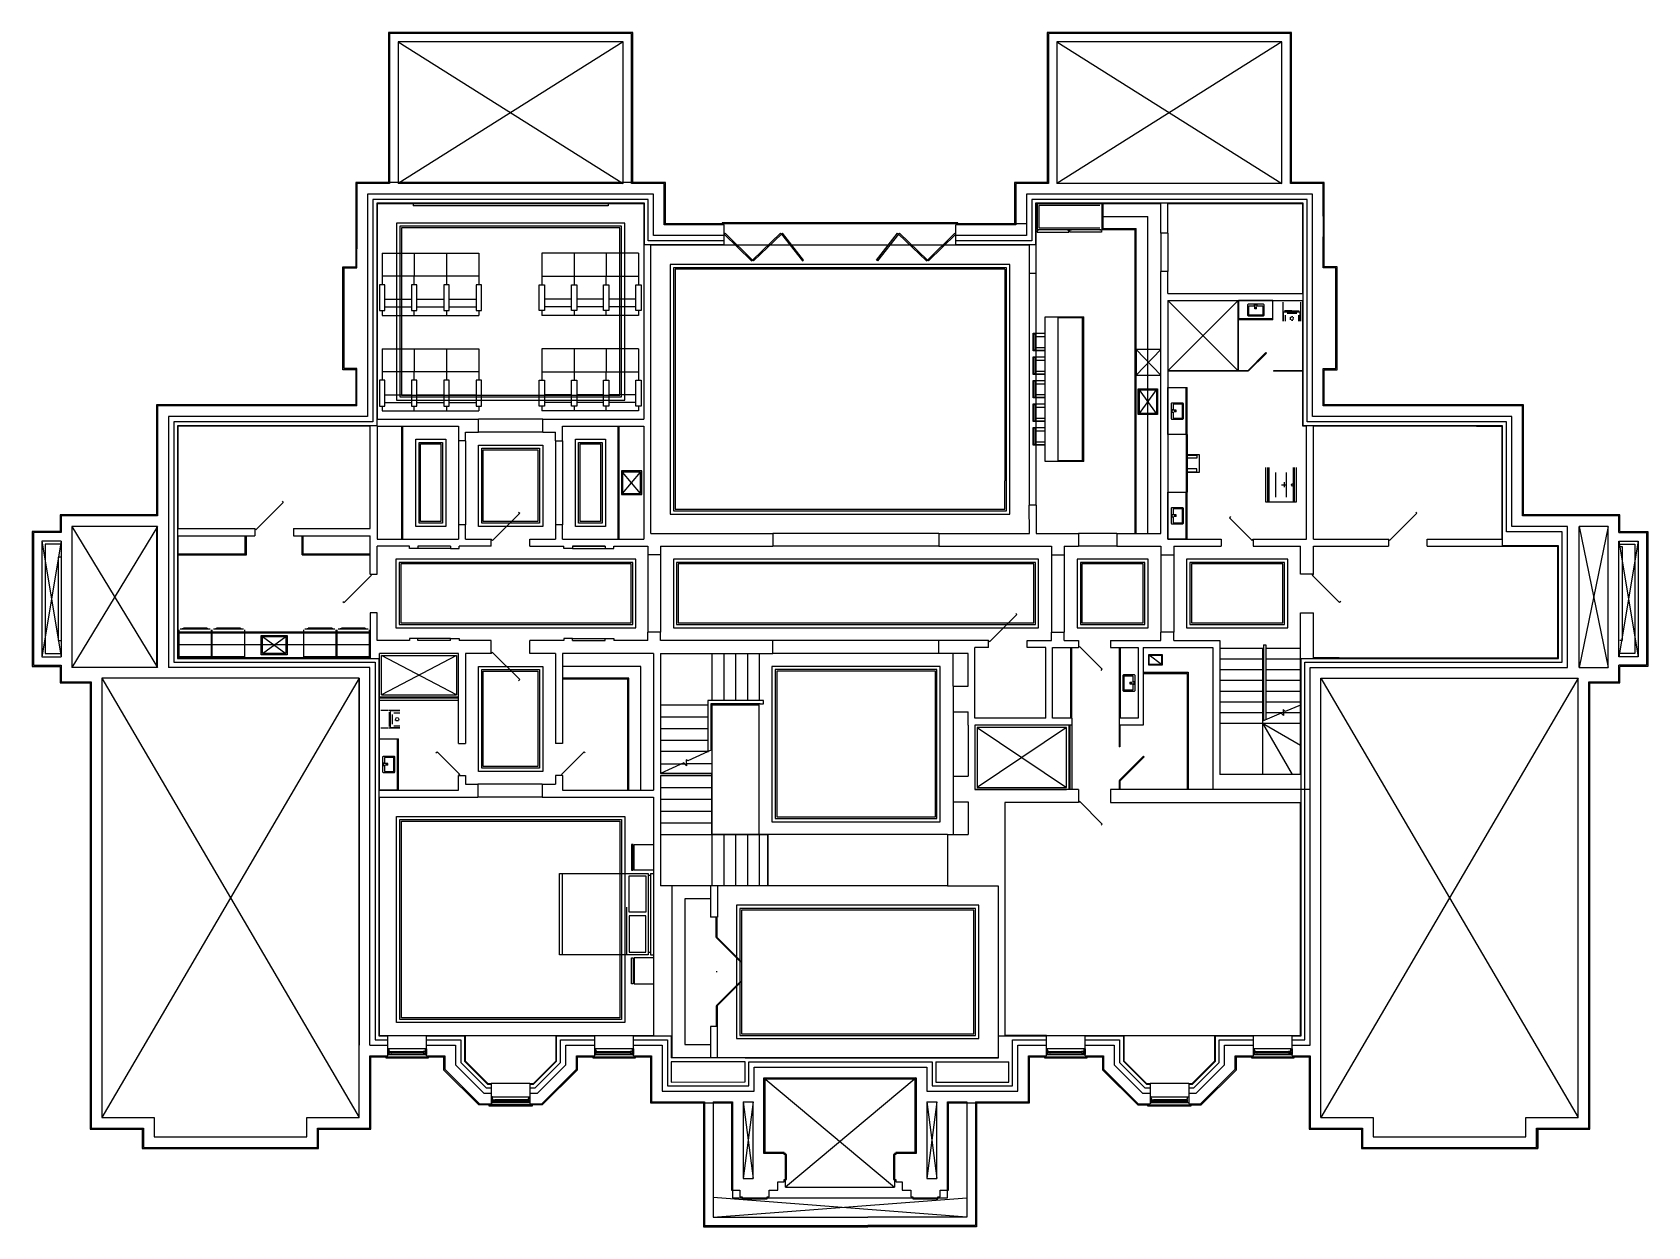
# Model space of a CAD drawing. Header units: metres. Extents: x -754 to 754, y 0 to 1115.
import ezdxf

# ---------------------------------------------------------------- set-up
doc = ezdxf.new("R2010")
doc.units = ezdxf.units.M

msp = doc.modelspace()

# ---------------------------------------------------------------- linework, layer by layer
at = {"layer": 'FP-Above'}
for p, q in [((-421.5, 1114.8, -0.7), (-421.5, 974.8)), ((-193.5, 1114.8, -0.7), (-421.5, 1114.8, -0.7)), ((-193.5, 974.8), (-193.5, 1114.8, -0.7)), ((193.5, 1114.8), (193.5, 974.8)), ((421.5, 1114.8), (193.5, 1114.8)), ((421.5, 974.8), (421.5, 1114.8)), ((-452, 974.8), (-452, 895.9)), ((-163, 974.8), (-452, 974.8)), ((-163, 936.1), (-163, 974.8)), ((163, 974.8), (163, 936.1)), ((193.5, 974.8), (163, 974.8)), ((452, 974.8), (421.5, 974.8)), ((452, 895.9), (452, 974.8)), ((174, 936.1), (-163, 936.1)), ((245.7, 942.8), (287.5, 942.8)), ((287.5, 647.1), (287.5, 942.8)), ((244.7, 931.8), (276.5, 931.8)), ((276.5, 647.1), (276.5, 931.8)), ((299.6, 927.5), (299.6, 891.5)), ((306.1, 927.5), (306.1, 891.5)), ((452, 924.9), (452, 924.9)), ((154, 893.6), (154, 696.1)), ((176.6, 889.6), (176.7, 673.6)), ((183, 673.6), (183, 889.6)), ((-452, 799.9), (-452, 767.1)), ((452, 767.1), (452, 799.9)), ((-638, 767.1), (-638, 664.5)), ((-452, 767.1), (-638, 767.1)), ((638.1, 767.1), (452, 767.1)), ((638.1, 664.5), (638.1, 767.1)), ((-409, 641.6), (-409, 747.1)), ((-277.5, 753.6), (-337.5, 753.6)), ((-277.5, 741.6), (-337.5, 741.6)), ((-206, 641.6), (-206, 747.1)), ((323.1, 739.3), (323.1, 685.6)), ((-356, 733.6), (-356, 655.1)), ((-349.5, 733.6), (-349.5, 655.1)), ((-265.5, 733.6), (-265.5, 655.1)), ((-259, 733.6), (-259, 655.1)), ((-728, 664.5), (-728, 649)), ((-638, 664.5), (-728, 664.5)), ((728.1, 664.5), (638.1, 664.5)), ((728.1, 649), (728.1, 664.5)), ((-638, 653.5), (-638, 522)), ((92.3, 647.1), (-62.7, 647.1)), ((92.3, 635.1), (-62.7, 635.1)), ((258.5, 647.1), (222.5, 647.1)), ((258.5, 635.1), (222.5, 635.1)), ((-618, 628), (-555.2, 628)), ((-501.2, 628), (-438.5, 628)), ((-363.5, 633.1), (-394, 633.1)), ((-249.7, 633.1), (-219.2, 633.1)), ((-179.5, 627.1), (-179.5, 555)), ((-167.5, 627.1), (-167.5, 555)), ((197.4, 627.1), (197.4, 555)), ((209.4, 627.1), (209.4, 555)), ((299.6, 627.1), (299.6, 555)), ((311.6, 627.1), (311.6, 555)), ((-438.5, 554), (-618, 554)), ((-438.5, 543), (-618, 543)), ((-363.5, 549), (-394, 549)), ((-249.7, 549), (-219.2, 549)), ((92.3, 547), (-62.7, 547)), ((92.3, 535), (-62.7, 535)), ((105.5, 504.5), (105.5, 535)), ((215.5, 474.5), (215.5, 540.5)), ((354.5, 540, 2.3), (394.5, 540, 2.3)), ((354.5, 530, 2.3), (394.5, 530, 2.3)), ((-728, 523), (-728, 507.5)), ((354.5, 520, 2.3), (394.5, 520, 2.3)), ((728.1, 507.5), (728.1, 523)), ((-728, 507.5), (-700, 507.5)), ((-700, 507.5), (-700, 91)), ((354.5, 510, 2.3), (394.5, 510, 2.3)), ((354.5, 500, 2.3), (394.5, 500, 2.3)), ((700, 91), (700.1, 507.5)), ((700.1, 507.5), (728.1, 507.5)), ((-75.5, 366), (-75.5, 487)), ((354.5, 490, 2.3), (394.5, 490, 2.3)), ((105.5, 480.5), (105.5, 420.5)), ((354.5, 480, 2.3), (394.5, 480, 2.3)), ((354.5, 470, 2.3), (394.5, 470, 2.3)), ((394.5, 472, 2.3), (394.5, 470, 2.3)), ((394.5, 470, 2.3), (394.5, 422, 2.3)), ((394.5, 470, 2.3), (422.2, 422, 2.3)), ((394.5, 470, 2.3), (430, 470, 2.3)), ((394.5, 470, 2.3), (430, 449.5, 2.3)), ((413.7, 480, 2.3), (430, 480, 2.3)), ((-119.5, 445), (-119.5, 423)), ((-119.5, 432), (-143.5, 432)), ((-119.5, 423), (-119.5, 366)), ((-278, 413), (-338, 413)), ((-167.5, 421), (-167.5, 318)), ((-278, 401), (-338, 401)), ((105.5, 396.5), (105.5, 366)), ((-119.5, 366), (-119.5, 318)), ((-108.5, 366), (-108.5, 318)), ((-97.5, 366), (-97.5, 318)), ((-86.5, 366), (-86.5, 318)), ((-75.5, 366), (-75.5, 318)), ((-67.5, 366), (-67.5, 318)), ((100.5, 366), (-67.5, 366)), ((-67.5, 318), (-167.5, 318)), ((100.5, 318), (-67.5, 318)), ((-145, 306, 0), (-145, 170)), ((-121, 306, 0), (-145, 306, 0)), ((-350, 178.5), (-265, 178.5)), ((-145, 170), (-121, 170)), ((265, 178.5), (350, 178.5)), ((-438, 91), (-438, 158.5)), ((-438, 158.5), (-370, 158.5)), ((-370, 158.5), (-370, 146.5)), ((-245, 146.5), (-245, 158.5)), ((-245, 158.5), (-177, 158.5)), ((-177, 158.5), (-177, 115.5)), ((177, 115.5), (177, 158.5)), ((177, 158.5), (245, 158.5)), ((370, 158.5), (438, 158.5)), ((438, 158.5), (438, 91)), ((-70, 69.4), (-70, 138)), ((-70, 138), (70, 138, -2.3)), ((70, 138, -2.3), (70, 69.4)), ((-177, 115.5), (-101.4, 115.5, -2.3)), ((-101.4, 115.5, -2.3), (-101.4, 34)), ((101.4, 34), (101.4, 115.5, -2.3)), ((101.4, 115.5, -2.3), (177, 115.5)), ((-700, 91), (-651.3, 91)), ((-651.3, 91), (-651.3, 73)), ((-486.7, 73), (-486.7, 91)), ((-486.7, 91), (-438, 91)), ((438, 91), (486.7, 91)), ((486.7, 91), (486.7, 73)), ((651.3, 91), (651.3, 73)), ((651.3, 73), (651.3, 91)), ((651.3, 91), (700, 91)), ((-651.3, 73), (-486.7, 73)), ((-52, 69.4), (-70, 69.4)), ((-52, 67.4), (-52, 69.4)), ((-50, 67.4), (-52, 67.4)), ((-50, 44, 2.3), (-50, 67.4)), ((50, 67.4), (50, 44)), ((52, 67.4), (50, 67.4)), ((52, 69.4), (52, 67.4)), ((70, 69.4), (52, 69.4)), ((486.7, 73), (651.3, 73)), ((-101.4, 34), (-93.4, 34)), ((-93.4, 34), (-93.4, 28)), ((-66, 28, 2.3), (-66, 34, 2.3)), ((-66, 34, 2.3), (-58, 34, 2.3)), ((-58, 34, 2.3), (-58, 42, 2.3)), ((-58, 42, 2.3), (-52, 42, 2.3)), ((-52, 42, 2.3), (-52, 44, 2.3)), ((-52, 44, 2.3), (-50, 44, 2.3)), ((50, 44), (52, 44)), ((52, 44), (52, 42)), ((52, 42), (58, 42)), ((58, 42), (58, 34)), ((58, 34), (66, 34)), ((66, 34), (66, 28)), ((93.4, 28), (93.4, 34)), ((93.4, 34), (101.4, 34)), ((-93.4, 28), (-91.4, 28)), ((-91.4, 28), (-91.4, 26)), ((-91.4, 26), (-68, 26, 2.3)), ((-68, 26, 2.3), (-68, 28, 2.3)), ((-68, 28, 2.3), (-66, 28, 2.3)), ((66, 28), (68, 28)), ((68, 28), (68, 26)), ((68, 26), (91.4, 26)), ((91.4, 26), (91.4, 28)), ((91.4, 28), (93.4, 28))]:
    msp.add_line(p, q, dxfattribs=at)
for points in [[(-201, 936.8), (-414, 936.8), (-414, 771.6), (-201, 771.6)], [(-204, 933.8), (-411, 933.8), (-411, 774.6), (-204, 774.6)], [(-205.5, 932.3), (-409.5, 932.3), (-409.5, 776.1), (-205.5, 776.1)], [(226.5, 848.2), (203.5, 848.2), (203.5, 715.2), (226.5, 715.2)], [(-396, 735.1), (-368, 735.1), (-368, 653.6), (-396, 653.6)], [(-393, 732.1), (-371, 732.1), (-371, 656.6), (-393, 656.6)], [(-391.5, 730.6), (-372.5, 730.6), (-372.5, 658.1), (-391.5, 658.1)], [(-337.5, 729.6), (-277.5, 729.6), (-277.5, 653.6), (-337.5, 653.6)], [(-334.5, 726.6), (-280.5, 726.6), (-280.5, 656.6), (-334.5, 656.6)], [(-333, 725.1), (-282, 725.1), (-282, 658.1), (-333, 658.1)], [(-247, 735.1), (-219, 735.1), (-219, 653.6), (-247, 653.6)], [(-244, 732.1), (-222, 732.1), (-222, 656.6), (-244, 656.6)], [(-242.5, 730.6), (-223.5, 730.6), (-223.5, 658.1), (-242.5, 658.1)], [(-190.5, 623.1), (-414.5, 623.1), (-414.5, 559), (-190.5, 559)], [(-193.5, 620.1), (-411.5, 620.1), (-411.5, 562), (-193.5, 562)], [(-195, 618.6), (-410, 618.6), (-410, 563.5), (-195, 563.5)], [(185.4, 623.1), (-155.5, 623.1), (-155.5, 559), (185.4, 559)], [(182.4, 620.1), (-152.5, 620.1), (-152.5, 562), (182.4, 562)], [(180.9, 618.6), (-151, 618.6), (-151, 563.5), (180.9, 563.5)], [(287.6, 623.1), (221.4, 623.1), (221.4, 559), (287.6, 559)], [(284.6, 620.1), (224.4, 620.1), (224.4, 562), (284.6, 562)], [(283.1, 618.6), (225.9, 618.6), (225.9, 563.5), (283.1, 563.5)], [(418, 623.1), (323.6, 623.1), (323.6, 559), (418, 559)], [(415, 620.1), (326.6, 620.1), (326.6, 562), (415, 562)], [(413.5, 618.6), (328.1, 618.6), (328.1, 563.5), (413.5, 563.5)], [(-337.5, 523), (-277.5, 523), (-277.5, 425), (-337.5, 425)], [(-334.5, 520), (-280.5, 520), (-280.5, 428), (-334.5, 428)], [(-333, 518.5), (-282, 518.5), (-282, 429.5), (-333, 429.5)], [(93.5, 523), (-63.5, 523), (-63.5, 378), (93.5, 378)], [(90.5, 520), (-60.5, 520), (-60.5, 381), (90.5, 381)], [(89, 518.5), (-59, 518.5), (-59, 382.5), (89, 382.5)], [(-201, 190.5), (-414, 190.5), (-414, 383), (-201, 383)], [(-204, 193.5), (-411, 193.5), (-411, 380), (-204, 380)], [(-205.5, 195), (-409.5, 195), (-409.5, 378.5), (-205.5, 378.5)], [(-96.5, 175.5), (129.5, 175.5), (129.5, 300), (-96.5, 300)], [(-93.5, 178.5), (126.5, 178.5), (126.5, 297), (-93.5, 297)], [(-92, 180), (125, 180), (125, 295.5), (-92, 295.5)]]:
    msp.add_lwpolyline(points, close=True, dxfattribs=at)
for points in [[(-452, 799.9), (-464, 799.9), (-464, 895.9), (-452, 895.9)], [(158.5, 691.6), (158.5, 898.1), (-158.5, 898.1), (-158.5, 665.1), (158.5, 665.1), (158.5, 691.6)], [(155.5, 868), (155.5, 895.1), (-155.5, 895.1), (-155.5, 668.1), (155.5, 668.1), (155.5, 868)], [(154, 893.6), (-154, 893.6), (-154, 669.6), (154, 669.6), (154, 696.1)], [(452, 799.9), (464, 799.9), (464, 895.9), (452, 895.9)], [(-728, 649), (-754, 649), (-754, 523), (-728, 523)], [(728, 649), (754, 649), (754, 523), (728, 523)], [(-727, 637), (-742, 637), (-742, 535), (-727, 535)], [(728, 637), (742, 637), (742, 535), (728, 535)], [(728.1, 635), (730.1, 635), (730.1, 547), (728.1, 547)], [(-727, 625), (-730, 625), (-730, 547), (-727, 547)], [(-186, 407.5), (-186, 523), (-259, 523)], [(283, 517.5), (325, 517.5), (325, 408)], [(-197, 407.5), (-197, 512), (-259, 512)], [(-167.5, 421), (-119.5, 421)], [(-167.5, 410), (-119.5, 410)], [(-167.5, 399), (-119.5, 399)], [(-167.5, 388), (-119.5, 388)], [(-167.5, 377), (-119.5, 377)], [(-167.5, 366), (-119.5, 366)], [(-119.5, 366), (-67.5, 366)], [(245, 158.5), (245, 146.5), (277.9, 113.6), (337.1, 113.6), (370, 146.5), (370, 158.5)], [(-245, 146.5), (-277.9, 113.6), (-337.1, 113.6), (-370, 146.5)], [(-127.4, 115.5), (-127.4, 0), (26, 0)], [(127.4, 115.5), (127.4, 0), (26, 0)]]:
    msp.add_lwpolyline(points, dxfattribs=at)
at = {"layer": 'FP-Door', "elevation": -0.7}
for points in [[(-82.5, 901.4), (-81.6, 902.2), (-107.1, 927.2), (-108, 926.3)], [(-80.7, 901.4), (-81.6, 902.2), (-55.6, 927.2), (-54.7, 926.3)], [(-34.9, 901.4), (-34, 902.2), (-53.8, 927.2), (-54.7, 926.3)], [(34.9, 901.4), (34, 902.2), (53.8, 927.2), (54.7, 926.3)], [(80.7, 901.4), (81.6, 902.2), (55.6, 927.2), (54.7, 926.3)], [(82.5, 901.4), (81.6, 902.2), (107.1, 927.2), (108, 926.3)]]:
    msp.add_lwpolyline(points, close=True, dxfattribs=at)
at = {"layer": 'FP-Door'}
for points in [[(-520.8, 677.1), (-519.7, 676), (-545.2, 650.5), (-546.2, 651.6)], [(-300, 667), (-299, 666), (-324.4, 640.5), (-325.5, 641.6)], [(537.5, 667), (538.6, 666), (513.1, 640.5), (512, 641.6)], [(364.6, 662.8), (363.5, 661.7), (384.8, 640.5), (385.8, 641.6)], [(-464, 583.6), (-462.9, 582.5), (-437.4, 608), (-438.5, 609)], [(467.5, 583.6), (466.4, 582.5), (440.9, 608), (442, 609)], [(164.1, 572.5), (165.1, 571.4), (139.7, 545.9), (138.6, 547)], [(-300, 509.5), (-299, 510.6), (-324.4, 536.1), (-325.5, 535)], [(243.7, 519.3), (244.8, 520.3), (223.6, 541.6), (222.5, 540.5)], [(-377.2, 442.2), (-376.2, 443.3), (-354.9, 422.1), (-356, 421)], [(-237.8, 442.2), (-238.8, 443.3), (-260.1, 422.1), (-259, 421)], [(243.7, 374.8), (244.8, 375.8), (223.6, 397.1), (222.5, 396)]]:
    msp.add_lwpolyline(points, dxfattribs=at)
at = {"layer": 'FP-Fixture'}
for p, q in [((-398.5, 954.8), (-398.5, 952.8)), ((-216.5, 952.8), (-398.5, 952.8)), ((-216.5, 954.8), (-216.5, 952.8)), ((-427.4, 908.6), (-427.4, 887.1)), ((-427.4, 908.6), (-337.3, 908.6)), ((-397.4, 908.6), (-397.4, 887.1)), ((-367.3, 908.6), (-367.3, 887.1)), ((-337.3, 908.6), (-337.3, 887.1)), ((-278.3, 908.6), (-278.3, 887.1)), ((-188.1, 908.6), (-278.3, 908.6)), ((-248.3, 908.6), (-248.3, 887.1)), ((-218.2, 908.6), (-218.2, 887.1)), ((-188.1, 908.6), (-188.1, 887.1)), ((-425, 865.8), (-399.9, 865.8)), ((-394.9, 865.8), (-369.8, 865.8)), ((-364.9, 865.8), (-339.8, 865.8)), ((-250.7, 865.8), (-275.8, 865.8)), ((-220.7, 865.8), (-245.8, 865.8)), ((-190.6, 865.8), (-215.7, 865.8)), ((371.6, 798.9, -2.3), (306.1, 864.4)), ((371.6, 864.4), (306.1, 798.9, -2.3)), ((371.6, 798.9, -2.3), (371.6, 864.4)), ((372.1, 798.9, -2.3), (372.1, 864.4)), ((372.1, 864.4), (372.1, 846.4)), ((404.1, 864.4), (372.1, 864.4)), ((387.9, 861.1), (387.9, 860.9)), ((388.4, 861.1), (388.4, 860.9)), ((404.1, 846.4), (404.1, 864.4)), ((413.6, 856.4), (413.6, 862.9)), ((415.1, 864.4), (428.6, 864.4)), ((430.1, 856.4), (430.1, 862.9)), ((-425, 858.5), (-399.9, 858.5)), ((-394.9, 858.5), (-369.8, 858.5)), ((-364.9, 858.5), (-339.8, 858.5)), ((-250.7, 858.5), (-275.8, 858.5)), ((-220.7, 858.5), (-245.8, 858.5)), ((-190.6, 858.5), (-215.7, 858.5)), ((404.1, 847.4), (372.1, 847.4)), ((404.1, 846.4), (372.1, 846.4)), ((413.6, 845.2), (413.6, 856)), ((414, 845.2), (414, 853.4)), ((414.3, 853.8), (414.3, 854.2)), ((414.4, 853.8), (429.3, 853.8)), ((414.8, 854.2), (414.8, 853.8)), ((421.9, 854.9), (415.1, 854.9)), ((415.3, 854.7), (421.9, 854.7)), ((415.7, 850.9), (415.7, 845.3)), ((426.5, 852.4), (417.3, 852.4)), ((420.6, 846.6), (420.5, 848.9)), ((421, 849.4), (421.9, 849.4)), ((421.9, 846.1), (421.1, 846.1)), ((421.9, 854.9), (428.6, 854.9)), ((428.4, 854.7), (421.9, 854.7)), ((422.7, 849.4), (421.9, 849.4)), ((421.9, 846.1), (422.6, 846.1)), ((423.1, 846.6), (423.2, 848.9)), ((428, 850.9), (428, 845.3)), ((429, 854.2), (429, 853.8)), ((429.4, 853.8), (429.4, 854.2)), ((429.7, 845.2), (429.7, 853.4)), ((430.1, 845.2), (430.1, 856)), ((-427.4, 819.4), (-427.4, 797.9)), ((-427.4, 819.4), (-337.3, 819.4)), ((-397.4, 819.4), (-397.4, 797.9)), ((-367.3, 819.4), (-367.3, 797.9)), ((-337.3, 819.4), (-337.3, 797.9)), ((-278.3, 819.4), (-278.3, 797.9)), ((-188.1, 819.4), (-278.3, 819.4)), ((-248.3, 819.4), (-248.3, 797.9)), ((-218.2, 819.4), (-218.2, 797.9)), ((-188.1, 819.4), (-188.1, 797.9)), ((299.5, 818.8), (276.5, 794.8)), ((299.5, 794.8), (276.5, 818.8)), ((372.1, 798.9, -2.3), (306.1, 798.9, -2.3)), ((372.1, 798.4, -2.3), (306.1, 798.4, -2.3)), ((380.6, 798.9, -2.3), (372.1, 798.9, -2.3)), ((380.6, 798.4, -2.3), (372.1, 798.4, -2.3)), ((380.6, 798.9, -2.3), (380.6, 798.4, -2.3)), ((404.6, 798.9, -2.3), (404.6, 798.4, -2.3)), ((432, 798.9), (404.6, 798.9, -2.3)), ((432, 798.4), (404.6, 798.4, -2.3)), ((-425, 776.6), (-399.9, 776.6)), ((-425, 769.3), (-399.9, 769.3)), ((-394.9, 776.6), (-369.8, 776.6)), ((-394.9, 769.3), (-369.8, 769.3)), ((-364.9, 776.6), (-339.8, 776.6)), ((-364.9, 769.3), (-339.8, 769.3)), ((-250.7, 776.6), (-275.8, 776.6)), ((-250.7, 769.3), (-275.8, 769.3)), ((-220.7, 776.6), (-245.8, 776.6)), ((-220.7, 769.3), (-245.8, 769.3)), ((-190.6, 776.6), (-215.7, 776.6)), ((-190.6, 769.3), (-215.7, 769.3)), ((306.1, 739.3), (306.1, 783.3)), ((306.1, 783.3), (324.1, 783.3)), ((323.1, 739.3), (323.1, 783.3)), ((324.1, 739.3), (324.1, 783.3)), ((309.4, 761.6), (309.6, 761.6)), ((309.4, 761.1), (309.6, 761.1)), ((-408, 641.6), (-408, 747.1)), ((-207, 641.6), (-207, 747.1)), ((324.1, 739.3), (306.1, 739.3)), ((324.1, 739.3), (324.1, 685.6)), ((-186.1, 684.3), (-203, 704.4)), ((-203, 684.3, -0.3), (-186.1, 704.4, -0.3)), ((414.5, 694.8), (414.5, 690.2)), ((306.1, 641.6), (306.1, 685.6)), ((306.1, 685.6), (324.1, 685.6)), ((323.1, 641.6), (323.1, 685.6)), ((324.1, 641.6), (324.1, 685.6)), ((412.2, 692.5), (416.8, 692.5)), ((309.4, 663.8), (309.6, 663.8)), ((309.4, 663.3), (309.6, 663.3)), ((324.1, 641.6), (306.1, 641.6)), ((-616, 558), (-588, 558)), ((-585, 558), (-557, 558)), ((-499.5, 558), (-471.5, 558)), ((-468.5, 558), (-440.5, 558)), ((-617, 554), (-617, 557)), ((-617, 532), (-617, 554)), ((-587, 557), (-587, 554)), ((-587, 554), (-587, 532)), ((-586, 554), (-586, 557)), ((-586, 532), (-586, 554)), ((-556, 557), (-556, 554)), ((-556, 554), (-556, 532)), ((-500.5, 554), (-500.5, 557)), ((-500.5, 532), (-500.5, 554)), ((-470.5, 557), (-470.5, 554)), ((-470.5, 554), (-470.5, 532)), ((-469.5, 554), (-469.5, 557)), ((-469.5, 532), (-469.5, 554)), ((-439.5, 557), (-439.5, 554)), ((-439.5, 554), (-439.5, 532)), ((-587, 532), (-617, 532)), ((-556, 532), (-586, 532)), ((-470.5, 532), (-500.5, 532)), ((-439.5, 532), (-469.5, 532)), ((260.5, 540.5), (260.5, 474.5)), ((260.5, 540.5), (278.5, 540.5)), ((261.5, 540.5), (261.5, 474.5)), ((278.5, 540.5), (278.5, 474.5)), ((300.2, 524.6), (288.7, 533.6)), ((275.2, 507.7), (275, 507.7)), ((275.2, 507.2), (275, 507.2)), ((-430, 466.8), (-430, 480.2)), ((-422, 481.8), (-428.5, 481.8)), ((-410.8, 481.7), (-421.6, 481.7)), ((-420.5, 473.5), (-420.5, 480.2)), ((-420.5, 473.5), (-420.5, 466.8)), ((-420.4, 480), (-420.4, 473.5)), ((-420.4, 467), (-420.4, 473.5)), ((-419.5, 481), (-419.8, 481)), ((-419.8, 480.6), (-419.5, 480.6)), ((-419.5, 466), (-419.5, 481)), ((-410.9, 481.4), (-419.1, 481.4)), ((-418, 478.1), (-418, 468.9)), ((-416.5, 479.6), (-411, 479.6)), ((-415.1, 474.4), (-415.1, 473.5)), ((-415.1, 472.6), (-415.1, 473.5)), ((-412.2, 474.8), (-414.6, 474.9)), ((-412.2, 472.2), (-414.6, 472.1)), ((-411.7, 473.5), (-411.7, 474.3)), ((-411.7, 473.5), (-411.7, 472.7)), ((278.5, 474.5), (260.5, 474.5)), ((-430, 407.5), (-430, 455.5)), ((-430, 455.5), (-412, 455.5)), ((-422, 465.2), (-428.5, 465.2)), ((-410.8, 465.3), (-421.6, 465.3)), ((-419.8, 466.4), (-419.5, 466.4)), ((-419.5, 466), (-419.8, 466)), ((-410.9, 465.6), (-419.1, 465.6)), ((-416.5, 467.4), (-411, 467.4)), ((-413, 407.5), (-413, 455.5)), ((-412, 407.5), (-412, 455.5)), ((261.2, 448), (260.5, 448)), ((261.2, 448), (260.5, 448)), ((-426.7, 431.8), (-426.5, 431.8)), ((-426.7, 431.3), (-426.5, 431.3)), ((-412, 407.5), (-430, 407.5)), ((261.2, 416), (260.5, 416)), ((-192, 355.8), (-193, 355.8)), ((-262, 253.8), (-262, 329.8)), ((-262, 329.8), (-179, 329.8)), ((-259, 253.8), (-259, 329.8)), ((-196.7, 293.5), (-196.7, 327.4)), ((-196.7, 327.4), (-181.4, 327.4)), ((-181.4, 327.4), (-181.4, 293.5)), ((-179, 329.8), (-179, 253.8)), ((-177, 327.8), (-179, 327.8)), ((-177, 329.8), (-177, 253.8)), ((-177, 329.8), (-174, 329.8)), ((-174, 329.8), (-174, 253.8)), ((-205.6, 311.4), (-205.6, 253.8)), ((-199.2, 298.3), (-199.2, 253.8)), ((-181.4, 293.5), (-196.7, 293.5)), ((-196.7, 290.1), (-196.7, 256.2)), ((-181.4, 290.1), (-196.7, 290.1)), ((-181.4, 256.2), (-181.4, 290.1)), ((-114.8, 270, 0), (-115.5, 270, 0)), ((-179, 253.8), (-262, 253.8)), ((-196.7, 256.2), (-181.4, 256.2)), ((-177, 255.8), (-179, 255.8)), ((-177, 253.8), (-174, 253.8)), ((-192, 227.8), (-193, 227.8)), ((-114.8, 238, 0), (-115.5, 238, 0)), ((-114.8, 238, 0), (-115.5, 238, 0)), ((-114.8, 206, 0), (-115.5, 206, 0))]:
    msp.add_line(p, q, dxfattribs=at)
for points in [[(-425, 855.1), (-425, 879.2), (-429.9, 879.2), (-429.9, 855.1)], [(-394.9, 855.1), (-394.9, 879.2), (-399.9, 879.2), (-399.9, 855.1)], [(-364.9, 855.1), (-364.9, 879.2), (-369.8, 879.2), (-369.8, 855.1)], [(-334.8, 855.1), (-334.8, 879.2), (-339.8, 879.2), (-339.8, 855.1)], [(-280.8, 855.1), (-280.8, 879.2), (-275.8, 879.2), (-275.8, 855.1)], [(-250.7, 855.1), (-250.7, 879.2), (-245.8, 879.2), (-245.8, 855.1)], [(-220.7, 855.1), (-220.7, 879.2), (-215.7, 879.2), (-215.7, 855.1)], [(-190.6, 855.1), (-190.6, 879.2), (-185.7, 879.2), (-185.7, 855.1)], [(-425, 765.9), (-425, 790), (-429.9, 790), (-429.9, 765.9)], [(-394.9, 765.9), (-394.9, 790), (-399.9, 790), (-399.9, 765.9)], [(-364.9, 765.9), (-364.9, 790), (-369.8, 790), (-369.8, 765.9)], [(-334.8, 765.9), (-334.8, 790), (-339.8, 790), (-339.8, 765.9)], [(-280.8, 765.9), (-280.8, 790), (-275.8, 790), (-275.8, 765.9)], [(-250.7, 765.9), (-250.7, 790), (-245.8, 790), (-245.8, 765.9)], [(-220.7, 765.9), (-220.7, 790), (-215.7, 790), (-215.7, 765.9)], [(-190.6, 765.9), (-190.6, 790), (-185.7, 790), (-185.7, 765.9)], [(-204, 683.3), (-185.1, 683.3), (-185.1, 705.4), (-204, 705.4)], [(-203, 684.3), (-186.1, 684.3), (-186.1, 704.4), (-203, 704.4)], [(300.7, 524.1), (288.2, 524.1), (288.2, 534.1), (300.7, 534.1)], [(300.2, 524.6), (288.7, 524.6), (288.7, 533.6), (300.2, 533.6)], [(283.3, 439.1), (260.7, 416.5), (261.2, 416), (283.8, 438.6)], [(-193, 332.8), (-193, 356.8), (-194.5, 356.8), (-194.5, 332.8)], [(-92.7, 246.9), (-115.3, 269.5), (-114.8, 270), (-92.2, 247.4)], [(-193, 250.8), (-193, 226.8), (-194.5, 226.8), (-194.5, 250.8)], [(-92.7, 229.1), (-115.3, 206.5), (-114.8, 206), (-92.2, 228.6)]]:
    msp.add_lwpolyline(points, close=True, dxfattribs=at)
for points in [[(-337.3, 887.1), (-427.4, 887.1), (-427.4, 879.2)], [(-397.4, 879.2), (-397.4, 887.1)], [(-367.3, 887.1), (-367.3, 879.2)], [(-337.3, 887.1), (-337.3, 879.2)], [(-278.3, 887.1), (-278.3, 879.2)], [(-278.3, 887.1), (-188.1, 887.1), (-188.1, 879.2)], [(-248.3, 887.1), (-248.3, 879.2)], [(-218.2, 879.2), (-218.2, 887.1)], [(388.9, 861.4), (395.1, 861.4), (395.6, 860.9), (395.6, 850.4), (395.1, 849.9), (381.1, 849.9), (380.6, 850.4), (380.6, 860.9), (381.1, 861.4), (387.4, 861.4)], [(389.1, 859.6), (394.6, 859.6), (394.6, 850.9), (381.6, 850.9), (381.6, 859.6), (387.1, 859.6)], [(387.4, 858.9), (387.1, 858.9), (387.1, 860.9), (389.1, 860.9), (389.1, 858.9), (388.9, 858.9)], [(388.9, 861.4), (388.9, 861.1), (387.4, 861.1), (387.4, 861.4)], [(388.9, 856.6), (387.4, 856.6), (387.4, 860.6), (388.9, 860.6)], [(-427.4, 855.1), (-427.4, 850.6), (-337.3, 850.6)], [(-397.4, 850.6), (-397.4, 855.1)], [(-367.3, 855.1), (-367.3, 850.6)], [(-337.3, 855.1), (-337.3, 850.6)], [(-278.3, 855.1), (-278.3, 850.6)], [(-188.1, 855.1), (-188.1, 850.6), (-278.3, 850.6)], [(-248.3, 855.1), (-248.3, 850.6)], [(-218.2, 850.6), (-218.2, 855.1)], [(388.6, 858.6), (388.6, 856.6), (387.6, 856.6), (387.6, 858.6)], [(276.5, 817.8), (276.5, 794.8), (299.5, 794.8), (299.5, 818.8), (276.5, 818.8), (276.5, 817.8)], [(-337.3, 797.9), (-427.4, 797.9), (-427.4, 790)], [(-397.4, 790), (-397.4, 797.9)], [(-367.3, 797.9), (-367.3, 790)], [(-337.3, 797.9), (-337.3, 790)], [(-278.3, 797.9), (-278.3, 790)], [(-278.3, 797.9), (-188.1, 797.9), (-188.1, 790)], [(-248.3, 797.9), (-248.3, 790)], [(-218.2, 790), (-218.2, 797.9)], [(-427.4, 765.9), (-427.4, 761.4), (-337.3, 761.4)], [(-397.4, 761.4), (-397.4, 765.9)], [(-367.3, 765.9), (-367.3, 761.4)], [(-337.3, 765.9), (-337.3, 761.4)], [(-278.3, 765.9), (-278.3, 761.4)], [(-188.1, 765.9), (-188.1, 761.4), (-278.3, 761.4)], [(-248.3, 765.9), (-248.3, 761.4)], [(-218.2, 761.4), (-218.2, 765.9)], [(309.1, 760.6), (309.1, 754.3), (309.6, 753.8), (320.1, 753.8), (320.6, 754.3), (320.6, 768.3), (320.1, 768.8), (309.6, 768.8), (309.1, 768.3), (309.1, 762.1)], [(309.1, 760.6), (309.4, 760.6), (309.4, 762.1), (309.1, 762.1)], [(311.6, 762.1), (311.6, 762.3), (309.6, 762.3), (309.6, 760.3), (311.6, 760.3), (311.6, 760.6)], [(313.9, 760.6), (313.9, 762.1), (309.9, 762.1), (309.9, 760.6)], [(310.9, 760.3), (310.9, 754.8), (319.6, 754.8), (319.6, 767.8), (310.9, 767.8), (310.9, 762.3)], [(311.9, 760.8), (313.9, 760.8), (313.9, 761.8), (311.9, 761.8)], [(425.8, 708.7), (425.8, 676.3), (397.6, 676.3), (397.6, 708.7)], [(424.1, 708.7), (424.1, 676.3), (399.4, 676.3), (399.4, 708.7)], [(422.9, 708.7), (422.9, 676.3), (400.6, 676.3), (400.6, 708.7)], [(406.8, 681), (406.8, 704)], [(416.9, 681), (416.9, 704)], [(422.1, 693.5), (422.3, 693.4), (422.5, 693.2), (422.6, 692.8), (422.7, 692.4), (422.6, 692), (422.5, 691.6), (422.3, 691.4), (422.1, 691.3), (421.9, 691.4), (421.7, 691.6), (421.6, 692), (421.6, 692.4), (421.6, 692.8), (421.7, 693.2), (421.9, 693.4)], [(309.1, 662.8), (309.1, 656.6), (309.6, 656.1), (320.1, 656.1), (320.6, 656.6), (320.6, 670.6), (320.1, 671.1), (309.6, 671.1), (309.1, 670.6), (309.1, 664.3)], [(309.1, 662.8), (309.4, 662.8), (309.4, 664.3), (309.1, 664.3)], [(311.6, 664.3), (311.6, 664.6), (309.6, 664.6), (309.6, 662.6), (311.6, 662.6), (311.6, 662.8)], [(313.9, 662.8), (313.9, 664.3), (309.9, 664.3), (309.9, 662.8)], [(310.9, 662.6), (310.9, 657.1), (319.6, 657.1), (319.6, 670.1), (310.9, 670.1), (310.9, 664.6)], [(311.9, 663.1), (313.9, 663.1), (313.9, 664.1), (311.9, 664.1)], [(-614, 558.5), (-590, 558.5), (-590, 558), (-614, 558)], [(-613, 559), (-591, 559), (-591, 558.5), (-613, 558.5)], [(-583, 558.5), (-559, 558.5), (-559, 558), (-583, 558)], [(-582, 559), (-560, 559), (-560, 558.5), (-582, 558.5)], [(-497.5, 558.5), (-473.5, 558.5), (-473.5, 558), (-497.5, 558)], [(-496.5, 559), (-474.5, 559), (-474.5, 558.5), (-496.5, 558.5)], [(-466.5, 558.5), (-442.5, 558.5), (-442.5, 558), (-466.5, 558)], [(-465.5, 559), (-443.5, 559), (-443.5, 558.5), (-465.5, 558.5)], [(275.5, 508.2), (275.5, 514.5), (275, 515), (264.5, 515), (264, 514.5), (264, 500.5), (264.5, 500), (275, 500), (275.5, 500.5), (275.5, 506.7)], [(273.7, 508.5), (273.7, 514), (265, 514), (265, 501), (273.7, 501), (273.7, 506.5)], [(270.7, 508.2), (270.7, 506.7), (274.7, 506.7), (274.7, 508.2)], [(272.7, 508), (270.7, 508), (270.7, 507), (272.7, 507)], [(273, 506.7), (273, 506.5), (275, 506.5), (275, 508.5), (273, 508.5), (273, 508.2)], [(275.5, 508.2), (275.2, 508.2), (275.2, 506.7), (275.5, 506.7)], [(-427, 430.8), (-427, 424.5), (-426.5, 424), (-416, 424), (-415.5, 424.5), (-415.5, 438.5), (-416, 439), (-426.5, 439), (-427, 438.5), (-427, 432.3)], [(-425.2, 430.5), (-425.2, 425), (-416.5, 425), (-416.5, 438), (-425.2, 438), (-425.2, 432.5)], [(-427, 430.8), (-426.7, 430.8), (-426.7, 432.3), (-427, 432.3)], [(-424.5, 432.3), (-424.5, 432.5), (-426.5, 432.5), (-426.5, 430.5), (-424.5, 430.5), (-424.5, 430.8)], [(-422.2, 430.8), (-422.2, 432.3), (-426.2, 432.3), (-426.2, 430.8)], [(-424.2, 431), (-422.2, 431), (-422.2, 432), (-424.2, 432)], [(-174, 342.5), (-174, 332.8), (-192, 332.8), (-192, 356.8), (-174, 356.8)], [(-174, 250.8), (-192, 250.8), (-192, 226.8), (-174, 226.8)]]:
    msp.add_lwpolyline(points, dxfattribs=at)
at = {"layer": 'FP-Fixture', "elevation": -2.3}
msp.add_lwpolyline([(398, 815.5), (381, 798.5), (380.6, 798.9), (397.6, 815.9)], close=True, dxfattribs=at)
at = {"layer": 'FP-Furniture'}
for p, q in [((108, 916.1), (-108, 916.1)), ((279.5, 759), (295.5, 781)), ((295.5, 759), (279.5, 781)), ((-539.2, 550.9), (-517.2, 534.9)), ((-539.2, 534.9), (-517.2, 550.9))]:
    msp.add_line(p, q, dxfattribs=at)
at = {"layer": 'FP-Furniture', "color": 8}
for points in [[(191.5, 817.5), (180.2, 817.5), (180.2, 833.9), (191.5, 833.9)], [(191.5, 833.6), (182.4, 833.6), (182.4, 830.8), (191.5, 830.8)], [(191.5, 817.9), (182.4, 817.9), (182.4, 820.7), (191.5, 820.7)], [(191.5, 795.5), (180.2, 795.5), (180.2, 811.9), (191.5, 811.9)], [(191.5, 811.6), (182.4, 811.6), (182.4, 808.8), (191.5, 808.8)], [(191.5, 773.5), (180.2, 773.5), (180.2, 789.9), (191.5, 789.9)], [(191.5, 795.9), (182.4, 795.9), (182.4, 798.7), (191.5, 798.7)], [(191.5, 789.6), (182.4, 789.6), (182.4, 786.8), (191.5, 786.8)], [(191.5, 773.9), (182.4, 773.9), (182.4, 776.7), (191.5, 776.7)], [(191.5, 751.5), (180.2, 751.5), (180.2, 767.9), (191.5, 767.9)], [(191.5, 767.6), (182.4, 767.6), (182.4, 764.8), (191.5, 764.8)], [(191.5, 751.9), (182.4, 751.9), (182.4, 754.7), (191.5, 754.7)], [(191.5, 729.5), (180.2, 729.5), (180.2, 745.9), (191.5, 745.9)], [(191.5, 745.6), (182.4, 745.6), (182.4, 742.8), (191.5, 742.8)], [(191.5, 729.9), (182.4, 729.9), (182.4, 732.7), (191.5, 732.7)], [(324.1, 704.2), (335.5, 704.2), (335.5, 720.6), (324.1, 720.6)], [(324.1, 720.2), (333.2, 720.2), (333.2, 717.4), (324.1, 717.4)], [(324.1, 704.6), (333.2, 704.6), (333.2, 707.4), (324.1, 707.4)]]:
    msp.add_lwpolyline(points, dxfattribs=at)
for points in [[(181.8, 833.5), (181.8, 818), (180.5, 818), (180.5, 833.5)], [(181.8, 811.5), (181.8, 796), (180.5, 796), (180.5, 811.5)], [(181.8, 789.5), (181.8, 774), (180.5, 774), (180.5, 789.5)], [(181.8, 767.5), (181.8, 752), (180.5, 752), (180.5, 767.5)], [(181.8, 745.5), (181.8, 730), (180.5, 730), (180.5, 745.5)]]:
    msp.add_lwpolyline(points, close=True, dxfattribs=at)
at = {"layer": 'FP-Furniture'}
for points in [[(278.5, 758), (278.5, 782), (296.5, 782), (296.5, 758)], [(279.5, 759), (279.5, 781), (295.5, 781), (295.5, 759)], [(-540.2, 551.9), (-516.2, 551.9), (-516.2, 533.9), (-540.2, 533.9)], [(-539.2, 550.9), (-517.2, 550.9), (-517.2, 534.9), (-539.2, 534.9)]]:
    msp.add_lwpolyline(points, close=True, dxfattribs=at)
at = {"layer": 'FP-Hatch'}
msp.add_line((-167.5, 423), (-119.5, 423), dxfattribs=at)
at = {"layer": 'FP-Proposed Wall'}
for p, q in [((451, 973.8), (420.5, 973.8)), ((-432, 954.8), (-432, 783.7)), ((-183, 954.8), (-432, 954.8)), ((-183, 954.8), (-183, 916.1)), ((183, 889.6), (183, 954.8)), ((299.6, 954.8), (183, 954.8)), ((299.6, 927.5), (299.6, 954.8)), ((306.1, 927.5), (306.1, 954.8)), ((377.5, 954.8), (306.1, 954.8)), ((432, 954.8), (377.5, 954.8)), ((432, 870.9), (432, 954.8)), ((-108, 916.1), (-108, 935.1)), ((108, 916.1), (108, 935.1)), ((451, 943.2), (451, 923.9)), ((185, 930.8), (185, 929.8)), ((212.5, 930.8), (212.5, 929.8)), ((215.5, 930.8), (215.5, 929.8)), ((243, 930.8), (243, 929.8)), ((306.1, 927.5), (299.6, 927.5)), ((451, 894.9), (451, 923.9)), ((451, 923.9), (451, 923.9)), ((-451, 894.9), (-451, 912.8)), ((-183, 916.1), (-183, 753.6)), ((-183, 905.1), (-183, 905.1)), ((-108, 916.1), (-176.5, 916.1)), ((-176.5, 647.1), (-176.5, 916.1)), ((108, 916.1), (108, 916.1)), ((176.5, 916.1), (108, 916.1)), ((176.5, 916.1), (176.6, 889.6)), ((451, 894.9), (451, 912.8)), ((299.6, 647.1), (299.6, 891.5)), ((306.1, 891.5), (299.6, 891.5)), ((306.1, 870.9), (306.1, 891.5)), ((183, 889.6), (176.6, 889.6)), ((306.1, 870.9), (432, 870.9)), ((306.1, 864.4), (306.1, 641.6)), ((306.1, 864.4), (432, 864.4)), ((432, 747.1), (432, 864.4)), ((-451, 783.7), (-451, 800.9)), ((451, 766.1), (451, 800.9)), ((-451, 766.1), (-451, 783.7)), ((-432, 783.7), (-432, 753.6)), ((-637, 766.1), (-637, 663.5)), ((-451, 766.1), (-637, 766.1)), ((637.1, 766.1), (451, 766.1)), ((-618, 747.1), (-618, 651.6)), ((-438.5, 747.1), (-618, 747.1)), ((-438.5, 651.6), (-438.5, 747.1)), ((-432, 753.6), (-337.5, 753.6)), ((-432, 747.1), (-432, 641.6)), ((-432, 747.1), (-356, 747.1)), ((-356, 747.1), (-356, 733.6)), ((-349.5, 733.6), (-349.5, 741.6)), ((-349.5, 741.6), (-337.5, 741.6)), ((-337.5, 741.6), (-337.5, 753.6)), ((-277.5, 741.6), (-277.5, 753.6)), ((-277.5, 753.6), (-183, 753.6)), ((-277.5, 741.6), (-265.5, 741.6)), ((-265.5, 733.6), (-265.5, 741.6)), ((-259, 733.6), (-259, 747.1)), ((-259, 747.1), (-183, 747.1)), ((-183, 747.1), (-183, 641.6)), ((435.5, 747.1, 2.3), (432, 747.1)), ((435.5, 641.6, 2.3), (435.5, 747.1, 2.3)), ((442, 641.6, 2), (442, 747.1, 0.8)), ((594.1, 747.1), (442, 747.1, 0.8)), ((618.1, 747.1, 0), (618.1, 747.1, 0)), ((-349.5, 733.6), (-356, 733.6)), ((-265.5, 733.6), (-259, 733.6)), ((176.8, 647.1), (176.6, 673.6)), ((183, 673.6), (176.6, 673.5)), ((183, 673.6), (183, 647.1)), ((-727, 663.5), (-727, 648)), ((-637, 663.5), (-727, 663.5)), ((-637, 522), (-637, 653.5)), ((-618, 651.6), (-546.2, 651.6)), ((-546.2, 651.6), (-546.2, 645)), ((-510.2, 651.6), (-510.2, 645)), ((-510.2, 651.6), (-438.5, 651.6)), ((-356, 655.1), (-356, 641.6)), ((-349.5, 655.1), (-356, 655.1)), ((-349.5, 641.6), (-349.5, 655.1)), ((-265.5, 655.1), (-265.5, 641.6)), ((-259, 655.1), (-265.5, 655.1)), ((-259, 641.6), (-259, 655.1)), ((679.1, 522), (679.1, 653.5)), ((690.1, 522), (690.1, 653.5)), ((727.1, 648), (727.1, 663.5)), ((-727, 640), (-727, 532)), ((-618, 645), (-618, 531)), ((-618, 645), (-546.2, 645)), ((-510.2, 645), (-438.5, 645)), ((-438.5, 609), (-438.5, 645)), ((-432, 641.6), (-356, 641.6)), ((-432, 609), (-432, 635.1)), ((-402, 635.1), (-432, 635.1)), ((-402, 633.1), (-402, 635.1)), ((-394, 635.1), (-394, 633.1)), ((-363.5, 635.1), (-394, 635.1)), ((-363.5, 635.1), (-363.5, 633.1)), ((-325.5, 635.1), (-355.5, 635.1)), ((-355.5, 633.1), (-355.5, 635.1)), ((-349.5, 641.6), (-325.5, 641.6)), ((-325.5, 635.1), (-325.5, 641.6)), ((-289.5, 635.1), (-289.5, 641.6)), ((-289.5, 641.6), (-265.5, 641.6)), ((-289.5, 635.1), (-257.7, 635.1)), ((-259, 641.6), (-183, 641.6)), ((-257.7, 633.1), (-257.7, 635.1)), ((-249.7, 635.1), (-249.7, 633.1)), ((-249.7, 635.1), (-219.2, 635.1)), ((-219.2, 635.1), (-249.7, 635.1)), ((-219.2, 635.1), (-219.2, 633.1)), ((-211.2, 635.1), (-179.5, 635.1)), ((-211.2, 633.1), (-211.2, 635.1)), ((-179.5, 635.1), (-179.5, 627.1)), ((-176.5, 647.1), (-62.7, 647.1)), ((-167.5, 635.1), (-167.5, 627.1)), ((-167.5, 635.1), (-62.7, 635.1)), ((-62.7, 647.1), (-62.7, 635.1)), ((92.3, 647.1), (92.3, 635.1)), ((92.3, 647.1), (176.8, 647.1)), ((92.3, 635.1), (197.4, 635.1)), ((183, 647.1), (222.5, 647.1)), ((197.4, 635.1), (197.4, 627.1)), ((209.4, 635.1), (209.4, 627.1)), ((209.4, 635.1), (222.5, 635.1)), ((222.5, 647.1), (222.5, 635.1)), ((258.5, 647.1), (258.5, 635.1)), ((258.5, 647.1), (299.6, 647.1)), ((258.5, 635.1), (299.6, 635.1)), ((299.6, 635.1), (299.6, 627.1)), ((306.1, 641.6), (355.8, 641.6, 0.9)), ((311.6, 635.1), (311.6, 627.1)), ((311.6, 635.1), (355.8, 635.1, 0.9)), ((355.8, 641.6, 1.2), (355.8, 635.1, 1.2)), ((385.8, 641.6, 1.4), (435.5, 641.6, 2.3)), ((385.8, 641.6, 1.2), (385.8, 635.1, 1.2)), ((385.8, 635.1, 1.5), (430, 635.1, 2.3)), ((430, 609, 2.3), (430, 635.1, 2.3)), ((442, 609, 2.3), (442, 635.1, 2)), ((512, 641.6), (512, 635.1)), ((548, 635.1), (548, 641.6)), ((670.1, 531, -0.3), (670.1, 635.1, 4)), ((727.1, 532), (727.1, 640)), ((-394, 633.1), (-402, 633.1)), ((-363.5, 633.1), (-355.5, 633.1)), ((-249.7, 633.1), (-257.7, 633.1)), ((-219.2, 633.1), (-211.2, 633.1)), ((-167.5, 627.1), (-179.5, 627.1)), ((197.4, 627.1), (209.4, 627.1)), ((299.6, 627.1), (311.6, 627.1)), ((-438.5, 609), (-432, 609)), ((442, 609, 2.3), (430, 609, 2.3)), ((-438.5, 573), (-438.5, 531)), ((-432, 573), (-438.5, 573)), ((-432, 547), (-432, 573)), ((430, 422, 2.3), (430, 573, 2.3)), ((430, 573, 2.3), (442, 573, 2.3)), ((442, 531, 2.1), (442, 573, 2.3)), ((-402, 547), (-432, 547)), ((-402, 549), (-402, 547)), ((-394, 549), (-402, 549)), ((-394, 547), (-394, 549)), ((-363.5, 547), (-394, 547)), ((-363.5, 547), (-363.5, 549)), ((-363.5, 549), (-355.5, 549)), ((-355.5, 549), (-355.5, 547)), ((-325.5, 547), (-355.5, 547)), ((-325.5, 535), (-325.5, 547)), ((-289.5, 535), (-289.5, 547)), ((-257.7, 547), (-289.5, 547)), ((-257.7, 549), (-257.7, 547)), ((-249.7, 549), (-257.7, 549)), ((-249.7, 547), (-249.7, 549)), ((-249.7, 547), (-219.2, 547)), ((-219.2, 547), (-219.2, 549)), ((-219.2, 549), (-211.2, 549)), ((-211.2, 549), (-211.2, 547)), ((-179.5, 547), (-211.2, 547)), ((-179.5, 547), (-179.5, 555)), ((-167.5, 555), (-179.5, 555)), ((-167.5, 547), (-167.5, 555)), ((-62.7, 547), (-167.5, 547)), ((-62.7, 535), (-62.7, 547)), ((92.3, 535), (92.3, 547)), ((138.6, 547), (92.3, 547)), ((138.6, 540.5), (138.6, 547)), ((174.6, 547), (197.4, 547)), ((174.6, 540.5), (174.6, 547)), ((197.4, 547), (197.4, 555)), ((197.4, 555), (209.4, 555)), ((209.4, 547), (209.4, 555)), ((209.4, 547), (222.5, 547)), ((222.5, 547), (222.5, 540.5)), ((252.5, 547), (252.5, 540.5)), ((252.5, 547), (299.6, 547)), ((311.6, 555), (299.6, 555)), ((299.6, 547), (299.6, 555)), ((311.6, 547), (311.6, 555)), ((311.6, 547), (354.5, 547, 2.3)), ((354.5, 547, 2.3), (354.5, 422, 2.3)), ((-438.5, 531), (-618, 531)), ((-430, 407.5), (-430, 535)), ((-356, 535), (-430, 535)), ((-356, 451), (-356, 535)), ((-349.5, 535), (-349.5, 451)), ((-325.5, 535), (-349.5, 535)), ((-265.5, 535), (-289.5, 535)), ((-265.5, 535), (-265.5, 451)), ((-259, 535), (-259, 451)), ((-174, 535), (-259, 535)), ((-174, 535), (-174, 407.5)), ((-167.5, 535), (-167.5, 423)), ((-167.5, 535), (-62.7, 535)), ((119.5, 535), (92.3, 535)), ((119.5, 504.5), (119.5, 535)), ((138.6, 540.5), (126, 540.5)), ((126, 474.5), (126, 540.5)), ((192, 540.5), (174.6, 540.5)), ((192, 474.5), (192, 540.5)), ((198.5, 474.5), (198.5, 540.5)), ((198.5, 540.5), (222.5, 540.5)), ((252.5, 540.5), (278.5, 540.5)), ((278.5, 540.5), (278.5, 474.5)), ((283, 540.5), (283, 468)), ((283, 540.5), (348, 540.5, 2.3)), ((348, 540.5, 2.3), (348, 408, 2.3)), ((466, 531, 2.1), (442, 531, 2.1)), ((466, 531, 2.3), (466, 531, 2.1)), ((466, 531, 2.3), (646.1, 531)), ((646.1, 531, -0.3), (670.1, 531, -0.3)), ((646.1, 531, -0.3), (646.1, 531)), ((-727, 524), (-727, 508.5)), ((-637, 522), (-717, 522)), ((-439, 522), (-627, 522)), ((-439, 169.5), (-439, 522)), ((439, 169.5, 2.3), (439, 522, 2.3)), ((439, 522, 2.3), (679.1, 522)), ((690.1, 522), (717.1, 522)), ((727.1, 508.5), (727.1, 524)), ((-727, 508.5), (-699, 508.5)), ((-699, 508.5), (-699, 92)), ((-449, 512), (-689, 512)), ((105.5, 504.5), (105.5, 480.5)), ((105.5, 504.5), (119.5, 504.5)), ((449, 159.5, 2.3), (449, 512, 2.3)), ((449, 512, 2.3), (689.1, 512)), ((699, 92), (699.1, 508.5)), ((699.1, 508.5), (727.1, 508.5)), ((105.5, 480.5), (119.5, 480.5)), ((119.5, 468), (119.5, 480.5)), ((119.5, 468), (119.5, 420.5)), ((192, 474.5), (126, 474.5)), ((216.5, 468), (126, 468)), ((216.5, 474.5), (198.5, 474.5)), ((216.5, 474.5), (216.5, 468)), ((260.5, 474.5), (260.5, 468)), ((278.5, 474.5), (260.5, 474.5)), ((283, 468), (260.5, 468)), ((-356, 451), (-349.5, 451)), ((-259, 451), (-265.5, 451)), ((-119.5, 423), (-167.5, 423)), ((-119.5, 366), (-119.5, 423)), ((-430, 407.5), (-356, 407.5)), ((-356, 407.5), (-356, 421)), ((-356, 421), (-349.5, 421)), ((-349.5, 421), (-349.5, 413)), ((-349.5, 413), (-338, 413)), ((-338, 413), (-338, 401)), ((-278, 413), (-278, 401)), ((-278, 413), (-265.5, 413)), ((-265.5, 421), (-265.5, 413)), ((-259, 421), (-265.5, 421)), ((-259, 421), (-259, 407.5)), ((-259, 407.5), (-174, 407.5)), ((105.5, 420.5), (105.5, 396.5)), ((105.5, 420.5), (119.5, 420.5)), ((222.5, 408), (126, 408)), ((222.5, 408), (222.5, 396)), ((252.5, 408), (252.5, 396)), ((439, 408, 2.3), (252.5, 408)), ((430, 422, 2.3), (354.5, 422, 2.3)), ((-430, 178.5), (-430, 401)), ((-430, 401), (-338, 401)), ((-278, 401), (-174, 401)), ((-174, 401), (-174, 178.5)), ((105.5, 396.5), (119.5, 396.5)), ((119.5, 396.5), (119.5, 366)), ((154, 396, -0.3), (154, 178.5, -0.3)), ((222.5, 396), (154, 396, -0.3)), ((252.5, 396), (430, 396, 2.3)), ((400, 396), (400, 396)), ((430, 178.5, 2.3), (430, 396, 2.3)), ((-67.5, 366), (-119.5, 366)), ((-67.5, 318), (-67.5, 366)), ((100.5, 366), (100.5, 318)), ((100.5, 366), (119.5, 366)), ((-157, 318, 0), (-157, 158)), ((-121, 318, 0), (-157, 318, 0)), ((-121, 318, 0), (-121, 289, 0)), ((-114.5, 318, 0), (-114.5, 289, 0)), ((-67.5, 318), (-114.5, 318, 0)), ((100.5, 318), (147.5, 318)), ((147.5, 318), (147.5, 158, -0.4)), ((-114.5, 289, 0), (-121, 289, 0)), ((-121, 187, 0), (-121, 158)), ((-114.5, 187, 0), (-121, 187, 0)), ((-114.5, 158, 0), (-114.5, 187, 0)), ((-430, 178.5), (-422, 178.5)), ((-386, 178.5), (-350, 178.5)), ((-350, 178.5), (-350, 160.5)), ((-256, 158.5), (-256, 169.5)), ((-256, 169.5), (-256, 169.5)), ((-256, 169.5), (-228.8, 169.5)), ((-192.8, 169.5), (-166, 169.5)), ((-166, 169.5), (-166, 126.5)), ((192.8, 178.5, 1.4), (154, 178.5, -0.3)), ((166, 126.5), (166, 169.5)), ((166, 169.5), (192.8, 169.5)), ((228.8, 178.5), (265, 178.5)), ((228.8, 169.5), (256, 169.5)), ((265, 178.5), (265, 160.5)), ((350, 178.5), (386, 178.5)), ((359, 158.5), (359, 169.5)), ((359, 169.5), (359, 169.5)), ((359, 169.5), (386, 169.5)), ((422, 178.5), (430, 178.5, 2.3)), ((422, 169.5), (439, 169.5, 2.3)), ((-439, 92), (-439, 159.5)), ((-439, 159.5), (-422, 159.5)), ((-386, 159.5), (-369, 159.5)), ((-157, 158), (-121, 158)), ((-114.5, 158, 0), (147.5, 158, -0.4)), ((176, 116.5), (176, 159.5)), ((176, 159.5), (192.8, 159.5)), ((228.8, 159.5), (246, 159.5)), ((369, 159.5), (386, 159.5)), ((422, 159.5), (439, 159.5)), ((439, 159.5), (439, 92)), ((-80, 148.5), (-80, 149)), ((-80, 126.6, 0.5), (-80, 149)), ((-80, 149), (81, 149, -2.3)), ((-71, 68.4), (-71, 139)), ((-71, 139), (71, 139)), ((71, 139), (71, 68.4)), ((81, 149, -2.3), (81, 126.5, -1.8)), ((81, 149, -2.3), (81, 148.5, -2.3)), ((-166, 126.5), (-90.4, 126.5, -2.3)), ((-90.4, 126.5, -2.3), (-80, 126.6, 0.5)), ((81, 126.5, -1.8), (90.4, 126.5, -2.3)), ((90.4, 126.5, -2.3), (166, 126.5)), ((-118.4, 116.5), (-100.4, 116.5)), ((-100.4, 116.5), (-100.4, 27)), ((-90.4, 116.5), (-81, 116.5)), ((-81, 45), (-81, 116.5)), ((81, 116.5), (81, 45)), ((81, 116.5), (90.4, 116.5)), ((90.4, 45), (90.4, 116.5)), ((100.4, 27), (100.4, 116.5)), ((100.4, 116.5), (118.4, 116.5)), ((126.4, 116.5), (176, 116.5)), ((-699, 92), (-650.3, 92)), ((-650.3, 92), (-650.3, 74)), ((-487.7, 74), (-487.7, 92)), ((-487.7, 92), (-439, 92)), ((439, 92), (487.7, 92)), ((487.7, 92), (487.7, 74)), ((650.3, 92), (650.3, 74)), ((650.3, 74), (650.3, 92)), ((650.3, 92), (699, 92)), ((-650.3, 74), (-487.7, 74)), ((-51, 68.4), (-71, 68.4)), ((-51, 37), (-51, 68.4)), ((51, 68.4), (51, 37)), ((71, 68.4), (51, 68.4)), ((487.7, 74), (650.3, 74)), ((-51, 43), (-51, 43)), ((-51, 37), (51, 37)), ((81, 45), (90.4, 45)), ((-100.4, 26.9), (100.4, 27))]:
    msp.add_line(p, q, dxfattribs=at)
for points in [[(-194.5, 973.8), (-194.5, 1113.8), (-420.5, 1113.8), (-420.5, 973.8)], [(-202.5, 973.8), (-202.5, 1105.8), (-412.5, 1105.8), (-412.5, 973.8)], [(420.5, 973.8), (420.5, 1113.8), (194.5, 1113.8), (194.5, 973.8)], [(412.5, 973.8), (412.5, 1105.8), (202.5, 1105.8), (202.5, 973.8)], [(-420.5, 973.8), (-451, 973.8), (-451, 912.8)], [(-202.5, 973.8), (-412.5, 973.8)], [(-164, 973.8), (-194.5, 973.8)], [(-108, 935.1), (-164, 935.1), (-164, 973.8)], [(164, 973.8), (164, 935.1), (108, 935.1)], [(194.5, 973.8), (164, 973.8)], [(412.5, 973.8), (202.5, 973.8)], [(451, 943.2), (451, 973.8)], [(-108, 925.1), (-174, 925.1), (-174, 963.8), (-441, 963.8), (-441, 912.8)], [(441, 802.6), (441, 963.8), (410.5, 963.8), (204.5, 963.8), (174, 963.8), (174, 925.1), (108, 925.1)], [(244, 954.8), (184, 954.8), (184, 930.8), (244, 930.8)], [(242.5, 953.3), (185.5, 953.3), (185.5, 932.3), (242.5, 932.3)], [(184, 929.8), (184, 928.3), (213.5, 928.3), (213.5, 929.8)], [(244, 929.8), (244, 928.3), (214.5, 928.3), (214.5, 929.8)], [(-441, 912.8), (-441, 783.7)], [(-451, 800.9), (-463, 800.9), (-463, 894.9), (-451, 894.9)], [(451, 800.9), (463, 800.9), (463, 894.9), (451, 894.9)], [(627.1, 756.1), (627.1, 756.1), (441, 756.1), (441, 802.6)], [(-441, 783.7), (-441, 756.1), (-627, 756.1), (-627, 522)], [(679.1, 653.5), (627.1, 653.5), (627.1, 756.1)], [(727.1, 663.5), (637.1, 663.5), (637.1, 766.1)], [(594.1, 747.1), (594.1, 747.1), (618.1, 747.1)], [(618.1, 641.6), (618.1, 747.1)], [(-637, 653.5), (-717, 653.5), (-717, 522)], [(717.1, 522), (717.1, 653.5), (690.1, 653.5)], [(-727, 648), (-753, 648), (-753, 524), (-727, 524)], [(-727, 640), (-745, 640), (-745, 532), (-727, 532)], [(442, 641.6), (512, 641.6)], [(442, 635.1), (512, 635.1)], [(548, 641.6), (618.1, 641.6)], [(548, 635.1), (670.1, 635.1)], [(727.1, 648), (753, 648), (753, 524), (727.1, 524)], [(727.1, 640), (745, 640), (745, 532), (727.1, 532)], [(-689, 512), (-689, 102), (-640.3, 102), (-640.3, 84), (-497.7, 84), (-497.7, 102), (-449, 102), (-449, 512), (-449, 169.5)], [(449, 102), (497.7, 102), (497.7, 84), (640.3, 84), (640.3, 102), (689, 102), (689.1, 512)], [(211.5, 468), (126, 468), (126, 408), (211.5, 408)], [(-439, 169.5), (-422, 169.5)], [(-422, 159.5), (-422, 178.5)], [(-386, 159.5), (-386, 178.5)], [(-386, 169.5), (-359, 169.5), (-359, 169.5), (-359, 158.5)], [(-265, 158.5), (-265, 160.5), (-265, 178.5), (-228.8, 178.5)], [(-228.8, 159.5), (-228.8, 178.5)], [(-192.8, 159.5), (-192.8, 178.5)], [(-192.8, 178.5), (-174, 178.5)], [(256, 169.5), (256, 151.1), (282.5, 124.6), (289.5, 124.6)], [(325.5, 133.6), (328.8, 133.6), (350, 154.8), (350, 178.5)], [(-369, 159.5), (-369, 146.9), (-336.6, 114.6), (-325.5, 114.6)], [(-359, 158.5), (-359, 151.1), (-332.5, 124.6), (-325.5, 124.6)], [(-350, 160.5), (-350, 154.8), (-328.8, 133.6), (-325.5, 133.6)], [(-289.5, 114.6), (-278.4, 114.6), (-246, 146.9), (-246, 159.5)], [(-289.5, 124.6), (-282.5, 124.6), (-256, 151.1), (-256, 158.5)], [(-289.5, 133.6), (-286.2, 133.6), (-265, 154.8), (-265, 158.5)], [(-246, 159.5), (-246, 159.5), (-246, 159.5), (-228.8, 159.5)], [(-192.8, 159.5), (-176, 159.5), (-176, 116.5), (-126.4, 116.5)], [(246, 159.5), (246, 146.9), (278.4, 114.6), (289.5, 114.6)], [(265, 160.5), (265, 154.8), (286.2, 133.6), (289.5, 133.6)], [(325.5, 114.6), (336.6, 114.6), (369, 146.9), (369, 159.5)], [(325.5, 124.6), (332.5, 124.6), (359, 151.1), (359, 158.5)], [(449, 102), (449, 159.5), (449, 159.5)], [(-325.5, 133.6), (-325.5, 114.6)], [(-289.5, 133.6), (-289.5, 114.6)], [(289.5, 133.6), (289.5, 114.6)], [(325.5, 133.6), (325.5, 114.6)], [(-126.4, 116.5), (-126.4, 1), (26, 1)], [(-118.4, 116.5), (-118.4, 9), (26, 9)], [(-90.4, 116.5), (-90.4, 116.5), (-90.4, 45), (-81, 45)], [(126.4, 116.5), (126.4, 1), (26, 1)], [(118.4, 116.5), (118.4, 9), (26, 9)]]:
    msp.add_lwpolyline(points, dxfattribs=at)
for points, elevation in [([(192.8, 159.5), (192.8, 178.5)], 1.4), ([(228.8, 159.5), (228.8, 178.5)], 1.4), ([(386, 159.5), (386, 178.5)], 1.4), ([(422, 159.5), (422, 178.5)], 1.4), ([(449, 169.5), (449, 169.5)], 2.3)]:
    msp.add_lwpolyline(points, dxfattribs=dict(at, elevation=elevation))
at = {"layer": 'FP-Stair'}
for p, q in [((395.5, 543, 2.3), (395.5, 472.4, 2.3)), ((395.5, 543, 2.3), (397.5, 543, 2.3)), ((397.5, 543, 2.3), (397.5, 473.2, 2.3)), ((-119.5, 535), (-119.5, 491)), ((-108.5, 535), (-108.5, 491)), ((-97.5, 535), (-97.5, 491)), ((-86.5, 535), (-86.5, 491)), ((-75.5, 535), (-75.5, 491)), ((394.5, 540, 2.3), (394.5, 472, 2.3)), ((394.5, 540, 2.3), (395.5, 540, 2.3)), ((394.5, 530, 2.3), (395.5, 530, 2.3)), ((397.5, 540, 2.3), (430, 540, 2.3)), ((397.5, 530, 2.3), (430, 530, 2.3)), ((394.5, 520, 2.3), (395.5, 520, 2.3)), ((397.5, 520, 2.3), (430, 520, 2.3)), ((394.5, 510, 2.3), (395.5, 510, 2.3)), ((394.5, 500, 2.3), (395.5, 500, 2.3)), ((397.5, 510, 2.3), (430, 510, 2.3)), ((397.5, 500, 2.3), (430, 500, 2.3)), ((-167.5, 487), (-123.5, 487)), ((-120.5, 487), (-75.5, 487)), ((-119.5, 488), (-119.5, 445)), ((-108.5, 488), (-108.5, 487)), ((-97.5, 488), (-97.5, 487)), ((-86.5, 488), (-86.5, 487)), ((-75.5, 487), (-75.5, 488)), ((-74.5, 488), (-71.5, 488)), ((394.5, 490, 2.3), (395.5, 490, 2.3)), ((397.5, 490, 2.3), (430, 490, 2.3)), ((394.5, 480, 2.3), (395.5, 480, 2.3)), ((397.5, 480, 2.3), (413.7, 480, 2.3))]:
    msp.add_line(p, q, dxfattribs=at)
for points in [[(110, 935.1), (110, 937.1), (-110, 937.1), (-110, 935.1)], [(-71.5, 488), (-71.5, 491), (-123.5, 491), (-123.5, 443)], [(-74.5, 488), (-120.5, 488), (-120.5, 444.5)], [(-167.5, 476), (-123.5, 476)], [(-120.5, 476), (-119.5, 476)], [(-167.5, 465), (-123.5, 465)], [(-167.5, 454), (-123.5, 454)], [(-120.5, 465), (-119.5, 465)], [(-120.5, 454), (-119.5, 454)], [(-167.5, 444), (-123.5, 444)], [(-167.5, 432), (-143.5, 432)]]:
    msp.add_lwpolyline(points, dxfattribs=at)
at = {"layer": 'FP-Stair', "linetype": 'Continuous', "elevation": 2.3}
msp.add_lwpolyline([(430, 486.8), (415.6, 480.8), (413.6, 482.9), (413.9, 477.1), (411.9, 479.2), (394.5, 472)], dxfattribs=at)
at = {"layer": 'FP-Stair', "linetype": 'Continuous'}
msp.add_lwpolyline([(-119.5, 445), (-142.1, 434.7), (-143.6, 435.9), (-143.4, 430.1), (-145.7, 433), (-167.5, 423)], dxfattribs=at)
at = {"layer": 'FP-Wall Detail'}
for p, q in [((-412.5, 1105.8, -0.7), (-202.5, 973.8)), ((-202.5, 1105.8, -0.7), (-412.5, 973.8)), ((202.5, 1105.8), (412.5, 973.8)), ((412.5, 1105.8), (202.5, 973.8)), ((244.7, 930.8), (244.7, 954.8)), ((245.7, 931.8), (245.7, 954.8)), ((244.7, 930.8), (275.5, 930.8)), ((275.5, 647.1), (275.5, 930.8)), ((191.5, 714.2), (191.5, 849.2)), ((191.5, 849.2), (227.5, 849.2)), ((227.5, 714.2), (227.5, 849.2)), ((227.5, 714.2), (191.5, 714.2)), ((-637, 653.5), (-717, 522)), ((-717, 653.5), (-637, 522)), ((690.1, 653.5), (717.1, 522)), ((717.1, 653.5), (690.1, 522)), ((-727.1, 640), (-745, 532)), ((-745, 640), (-727.1, 532)), ((-555.2, 627), (-555.2, 645)), ((-554.2, 627), (-554.2, 645)), ((-502.2, 627), (-502.2, 645)), ((-501.2, 627), (-501.2, 645)), ((745, 640), (727.1, 532)), ((727.1, 640), (745, 532)), ((-618, 627), (-554.2, 627)), ((-502.2, 627), (-438.5, 627)), ((-438.5, 555), (-618, 555)), ((-358, 533), (-428, 496.5)), ((-358, 496.5), (-428, 533)), ((216.5, 474.5), (216.5, 540.5)), ((-449, 512), (-689, 102)), ((-689, 512), (-449, 102)), ((689, 512), (449, 102)), ((449, 512, 2.3), (689, 102)), ((-430, 494.5), (-356, 494.5)), ((-430, 493.5), (-356, 493.5)), ((-430, 491.5), (-356, 491.5)), ((-428, 496.5), (-358, 496.5)), ((213.5, 468), (213.5, 408)), ((214.5, 468), (214.5, 408)), ((216.5, 468), (216.5, 408)), ((260.5, 468), (260.5, 448)), ((261.2, 468), (261.2, 448)), ((128, 466), (211.5, 410)), ((211.5, 466), (128, 410)), ((260.5, 416), (260.5, 408)), ((261.2, 416), (261.2, 408)), ((-115.5, 270, 0), (-115.5, 289, 0)), ((-114.8, 270, 0), (-114.8, 289, 0)), ((-115.5, 206, 0), (-115.5, 187, 0)), ((-114.8, 206, 0), (-114.8, 187, 0)), ((-71, 139), (51, 37)), ((71, 139, -2.3), (-51, 37, 2.3)), ((-90.4, 116.5), (-81, 45, 2.3)), ((-81, 116.5, -1.3), (-90.4, 45)), ((90.4, 116.5, -2.3), (81, 45)), ((81, 116.5, -1.8), (90.4, 45)), ((118.4, 9, -2.3), (-118.4, 27.1)), ((-118.4, 9), (118.4, 26.9))]:
    msp.add_line(p, q, dxfattribs=at)
for points in [[(-108, 920.1), (-179, 920.1), (-179, 958.8), (-436, 958.8), (-436, 912.8)], [(-108, 916.6), (-182.5, 916.6), (-182.5, 955.3), (-432.5, 955.3), (-432.5, 912.8)], [(422, 174.5), (434, 174.5), (434, 527), (674.1, 527), (674.1, 648.5), (622.1, 648.5), (622.1, 751.1), (436, 751.1), (436, 958.8), (405.5, 958.8), (209.5, 958.8), (179, 958.8), (179, 920.1), (108, 920.1)], [(422, 178), (430.5, 178), (430.5, 530.5), (670.6, 530.5), (670.6, 635.6), (618.6, 635.6), (618.6, 747.6), (432.5, 747.6), (432.5, 955.3), (402, 955.3), (213, 955.3), (182.5, 955.3), (182.5, 916.6), (108, 916.6)], [(-436, 912.8), (-436, 751.1), (-622, 751.1), (-622, 527), (-434, 527), (-434, 174.5), (-422, 174.5)], [(-432.5, 912.8), (-432.5, 747.6), (-618.5, 747.6), (-618.5, 530.5), (-430.5, 530.5), (-430.5, 178), (-422, 178)], [(-428, 496.5), (-428, 533), (-358, 533), (-358, 496.5)], [(283, 516.5), (324, 516.5), (324, 408)], [(-198, 407.5), (-198, 511), (-259, 511)], [(-386, 178), (-350.5, 178), (-350.5, 154.6), (-329, 133.1), (-325.5, 133.1)], [(-386, 174.5), (-354, 174.5), (-354, 153.1), (-330.4, 129.6), (-325.5, 129.6)], [(-289.5, 133.1), (-286, 133.1), (-264.5, 154.6), (-264.5, 178), (-228.8, 178)], [(-289.5, 129.6), (-284.6, 129.6), (-261, 153.1), (-261, 174.5), (-228.8, 174.5)], [(-192.8, 178), (-157.5, 178), (-157.5, 157.5)], [(-192.8, 174.5), (-161, 174.5), (-161, 131.5), (-85, 131.6), (-85, 148.5), (-85, 154), (86, 154), (86, 131.5), (161, 131.5), (161, 174.5), (192.8, 174.5)], [(148, 157.5), (148, 178), (192.8, 178)], [(228.8, 178), (264.5, 178), (264.5, 154.6), (286, 133.1), (289.5, 133.1)], [(228.8, 174.5), (261, 174.5), (261, 153.1), (284.6, 129.6), (289.5, 129.6)], [(325.5, 133.1), (329, 133.1), (350.5, 154.6), (350.5, 178), (386, 178)], [(325.5, 129.6), (330.4, 129.6), (354, 153.1), (354, 174.5), (386, 174.5)], [(-88.5, 157.5), (-157.5, 157.5)], [(-157.5, 154), (-157.5, 135), (-88.5, 135.1), (-88.5, 148.5), (-88.5, 154)], [(-88.5, 154), (-157.5, 154)], [(-88.5, 157.5), (89.5, 157.5)], [(89.5, 157.5), (148, 157.5)], [(89.5, 154), (89.5, 135), (157.5, 135), (157.5, 154)], [(89.5, 154), (157.5, 154)]]:
    msp.add_lwpolyline(points, dxfattribs=at)
msp.add_lwpolyline([(211.5, 466), (128, 466), (128, 410), (211.5, 410)], close=True, dxfattribs=at)
at = {"layer": 'FP-Window'}
for p, q in [((-422, 178.5), (-386, 178.5)), ((-387, 166.1), (-421, 166.1)), ((-386, 178.5), (-386, 178.5)), ((-228.8, 178.5), (-192.8, 178.5)), ((-193.8, 166.1), (-227.8, 166.1)), ((-192.8, 178.5), (-192.8, 178.5)), ((192.8, 178.5), (228.8, 178.5)), ((227.8, 166.1), (193.8, 166.1)), ((228.8, 178.5), (228.8, 178.5)), ((386, 178.5), (422, 178.5)), ((421, 166.1), (387, 166.1)), ((422, 178.5), (422, 178.5)), ((-424, 159.5), (-424, 157.5)), ((-424, 157.5), (-384, 157.5)), ((-421, 160.6), (-387, 160.6)), ((-419, 162.9), (-419, 162.4)), ((-418.7, 163.4), (-418.5, 163.1)), ((-418.7, 163.4), (-389.2, 163.4)), ((-418.7, 161.9), (-418.5, 162.1)), ((-389.2, 161.9), (-418.7, 161.9)), ((-418.5, 163), (-418.5, 163.1)), ((-418.5, 162.1), (-418.5, 162.2)), ((-389.2, 163.4), (-389.5, 163.1)), ((-389.5, 163), (-389.5, 163.1)), ((-389.5, 162.1), (-389.5, 162.2)), ((-389.2, 161.9), (-389.5, 162.1)), ((-389, 162.9), (-389, 162.4)), ((-384, 157.5), (-384, 159.5)), ((-230.8, 159.5), (-230.8, 157.5)), ((-230.8, 157.5), (-190.8, 157.5)), ((-227.8, 160.6), (-193.8, 160.6)), ((-225.8, 162.9), (-225.8, 162.4)), ((-225.5, 163.4), (-225.3, 163.1)), ((-225.5, 163.4), (-196, 163.4)), ((-225.5, 161.9), (-225.3, 162.1)), ((-196, 161.9), (-225.5, 161.9)), ((-225.3, 163), (-225.3, 163.1)), ((-225.3, 162.1), (-225.3, 162.2)), ((-196, 163.4), (-196.3, 163.1)), ((-196.3, 163), (-196.3, 163.1)), ((-196.3, 162.1), (-196.3, 162.2)), ((-196, 161.9), (-196.3, 162.1)), ((-195.8, 162.9), (-195.8, 162.4)), ((-190.8, 157.5), (-190.8, 159.5)), ((190.8, 159.5), (190.8, 157.5)), ((190.8, 157.5), (230.8, 157.5)), ((193.8, 160.6), (227.8, 160.6)), ((195.8, 162.9), (195.8, 162.4)), ((196, 163.4), (196.3, 163.1)), ((196, 163.4), (225.5, 163.4)), ((196, 161.9), (196.3, 162.1)), ((225.5, 161.9), (196, 161.9)), ((196.3, 163), (196.3, 163.1)), ((196.3, 162.1), (196.3, 162.2)), ((225.5, 163.4), (225.3, 163.1)), ((225.3, 163), (225.3, 163.1)), ((225.3, 162.1), (225.3, 162.2)), ((225.5, 161.9), (225.3, 162.1)), ((225.8, 162.9), (225.8, 162.4)), ((230.8, 157.5), (230.8, 159.5)), ((384, 159.5), (384, 157.5)), ((384, 157.5), (424, 157.5)), ((387, 160.6), (421, 160.6)), ((389, 162.9), (389, 162.4)), ((389.2, 163.4), (389.5, 163.1)), ((389.2, 163.4), (418.7, 163.4)), ((389.2, 161.9), (389.5, 162.1)), ((418.7, 161.9), (389.2, 161.9)), ((389.5, 163), (389.5, 163.1)), ((389.5, 162.1), (389.5, 162.2)), ((418.7, 163.4), (418.5, 163.1)), ((418.5, 163), (418.5, 163.1)), ((418.5, 162.1), (418.5, 162.2)), ((418.7, 161.9), (418.5, 162.1)), ((419, 162.9), (419, 162.4)), ((424, 157.5), (424, 159.5)), ((-289.5, 133.6), (-325.5, 133.6)), ((-325.5, 133.6), (-325.5, 133.6)), ((-324.5, 121.2), (-290.5, 121.2)), ((325.5, 133.6), (289.5, 133.6)), ((289.5, 133.6), (289.5, 133.6)), ((290.5, 121.2), (324.5, 121.2)), ((-327.5, 112.6), (-327.5, 114.6)), ((-287.5, 112.6), (-327.5, 112.6)), ((-290.5, 115.7), (-324.5, 115.7)), ((-322.5, 117.9), (-322.5, 117.4)), ((-292.7, 118.4), (-322.2, 118.4)), ((-322.2, 118.4), (-322, 118.2)), ((-322.2, 116.9), (-322, 117.2)), ((-322.2, 116.9), (-292.7, 116.9)), ((-322, 118), (-322, 118.2)), ((-322, 117.2), (-322, 117.3)), ((-292.7, 118.4), (-293, 118.2)), ((-293, 118), (-293, 118.2)), ((-293, 117.2), (-293, 117.3)), ((-292.7, 116.9), (-293, 117.2)), ((-292.5, 117.9), (-292.5, 117.4)), ((-287.5, 114.6), (-287.5, 112.6)), ((287.5, 112.6), (287.5, 114.6)), ((327.5, 112.6), (287.5, 112.6)), ((324.5, 115.7), (290.5, 115.7)), ((292.5, 117.9), (292.5, 117.4)), ((322.2, 118.4), (292.7, 118.4)), ((292.7, 118.4), (293, 118.2)), ((292.7, 116.9), (293, 117.2)), ((292.7, 116.9), (322.2, 116.9)), ((293, 118), (293, 118.2)), ((293, 117.2), (293, 117.3)), ((322.2, 118.4), (322, 118.2)), ((322, 118), (322, 118.2)), ((322, 117.2), (322, 117.3)), ((322.2, 116.9), (322, 117.2)), ((322.5, 117.9), (322.5, 117.4)), ((327.5, 114.6), (327.5, 112.6))]:
    msp.add_line(p, q, dxfattribs=at)
for points in [[(-422, 160.6), (-421, 160.6), (-421, 163.6), (-420.5, 163.6), (-420.5, 164.1), (-421, 164.1), (-421, 166.1), (-422, 166.1), (-422, 160.6)], [(-386, 160.6), (-387, 160.6), (-387, 163.6), (-387.5, 163.6), (-387.5, 164.1), (-387, 164.1), (-387, 166.1), (-386, 166.1), (-386, 160.6)], [(-228.8, 160.6), (-227.8, 160.6), (-227.8, 163.6), (-227.3, 163.6), (-227.3, 164.1), (-227.8, 164.1), (-227.8, 166.1), (-228.8, 166.1), (-228.8, 160.6)], [(-192.8, 160.6), (-193.8, 160.6), (-193.8, 163.6), (-194.3, 163.6), (-194.3, 164.1), (-193.8, 164.1), (-193.8, 166.1), (-192.8, 166.1), (-192.8, 160.6)], [(192.8, 160.6), (193.8, 160.6), (193.8, 163.6), (194.3, 163.6), (194.3, 164.1), (193.8, 164.1), (193.8, 166.1), (192.8, 166.1), (192.8, 160.6)], [(228.8, 160.6), (227.8, 160.6), (227.8, 163.6), (227.3, 163.6), (227.3, 164.1), (227.8, 164.1), (227.8, 166.1), (228.8, 166.1), (228.8, 160.6)], [(386, 160.6), (387, 160.6), (387, 163.6), (387.5, 163.6), (387.5, 164.1), (387, 164.1), (387, 166.1), (386, 166.1), (386, 160.6)], [(422, 160.6), (421, 160.6), (421, 163.6), (420.5, 163.6), (420.5, 164.1), (421, 164.1), (421, 166.1), (422, 166.1), (422, 160.6)], [(-418.7, 161.9), (-420.7, 161.9), (-420.7, 163.4), (-418.7, 163.4)], [(-419, 163), (-389, 163), (-389, 162.9), (-419, 162.9)], [(-419, 162.2), (-389, 162.2), (-389, 162.4), (-419, 162.4)], [(-389.2, 161.9), (-387.2, 161.9), (-387.2, 163.4), (-389.2, 163.4)], [(-225.5, 161.9), (-227.5, 161.9), (-227.5, 163.4), (-225.5, 163.4)], [(-225.8, 163), (-195.8, 163), (-195.8, 162.9), (-225.8, 162.9)], [(-225.8, 162.2), (-195.8, 162.2), (-195.8, 162.4), (-225.8, 162.4)], [(-196, 161.9), (-194, 161.9), (-194, 163.4), (-196, 163.4)], [(196, 161.9), (194, 161.9), (194, 163.4), (196, 163.4)], [(195.8, 163), (225.8, 163), (225.8, 162.9), (195.8, 162.9)], [(195.8, 162.2), (225.8, 162.2), (225.8, 162.4), (195.8, 162.4)], [(225.5, 161.9), (227.5, 161.9), (227.5, 163.4), (225.5, 163.4)], [(389.2, 161.9), (387.2, 161.9), (387.2, 163.4), (389.2, 163.4)], [(389, 163), (419, 163), (419, 162.9), (389, 162.9)], [(389, 162.2), (419, 162.2), (419, 162.4), (389, 162.4)], [(418.7, 161.9), (420.7, 161.9), (420.7, 163.4), (418.7, 163.4)], [(-325.5, 115.7), (-324.5, 115.7), (-324.5, 118.7), (-324, 118.7), (-324, 119.2), (-324.5, 119.2), (-324.5, 121.2), (-325.5, 121.2), (-325.5, 115.7)], [(-289.5, 115.7), (-290.5, 115.7), (-290.5, 118.7), (-291, 118.7), (-291, 119.2), (-290.5, 119.2), (-290.5, 121.2), (-289.5, 121.2), (-289.5, 115.7)], [(289.5, 115.7), (290.5, 115.7), (290.5, 118.7), (291, 118.7), (291, 119.2), (290.5, 119.2), (290.5, 121.2), (289.5, 121.2), (289.5, 115.7)], [(325.5, 115.7), (324.5, 115.7), (324.5, 118.7), (324, 118.7), (324, 119.2), (324.5, 119.2), (324.5, 121.2), (325.5, 121.2), (325.5, 115.7)], [(-322.2, 116.9), (-324.2, 116.9), (-324.2, 118.4), (-322.2, 118.4)], [(-292.5, 118), (-322.5, 118), (-322.5, 117.9), (-292.5, 117.9)], [(-292.5, 117.3), (-322.5, 117.3), (-322.5, 117.4), (-292.5, 117.4)], [(-292.7, 116.9), (-290.7, 116.9), (-290.7, 118.4), (-292.7, 118.4)], [(292.7, 116.9), (290.7, 116.9), (290.7, 118.4), (292.7, 118.4)], [(322.5, 118), (292.5, 118), (292.5, 117.9), (322.5, 117.9)], [(322.5, 117.3), (292.5, 117.3), (292.5, 117.4), (322.5, 117.4)], [(322.2, 116.9), (324.2, 116.9), (324.2, 118.4), (322.2, 118.4)]]:
    msp.add_lwpolyline(points, dxfattribs=at)

doc.saveas('drawing.dxf')
